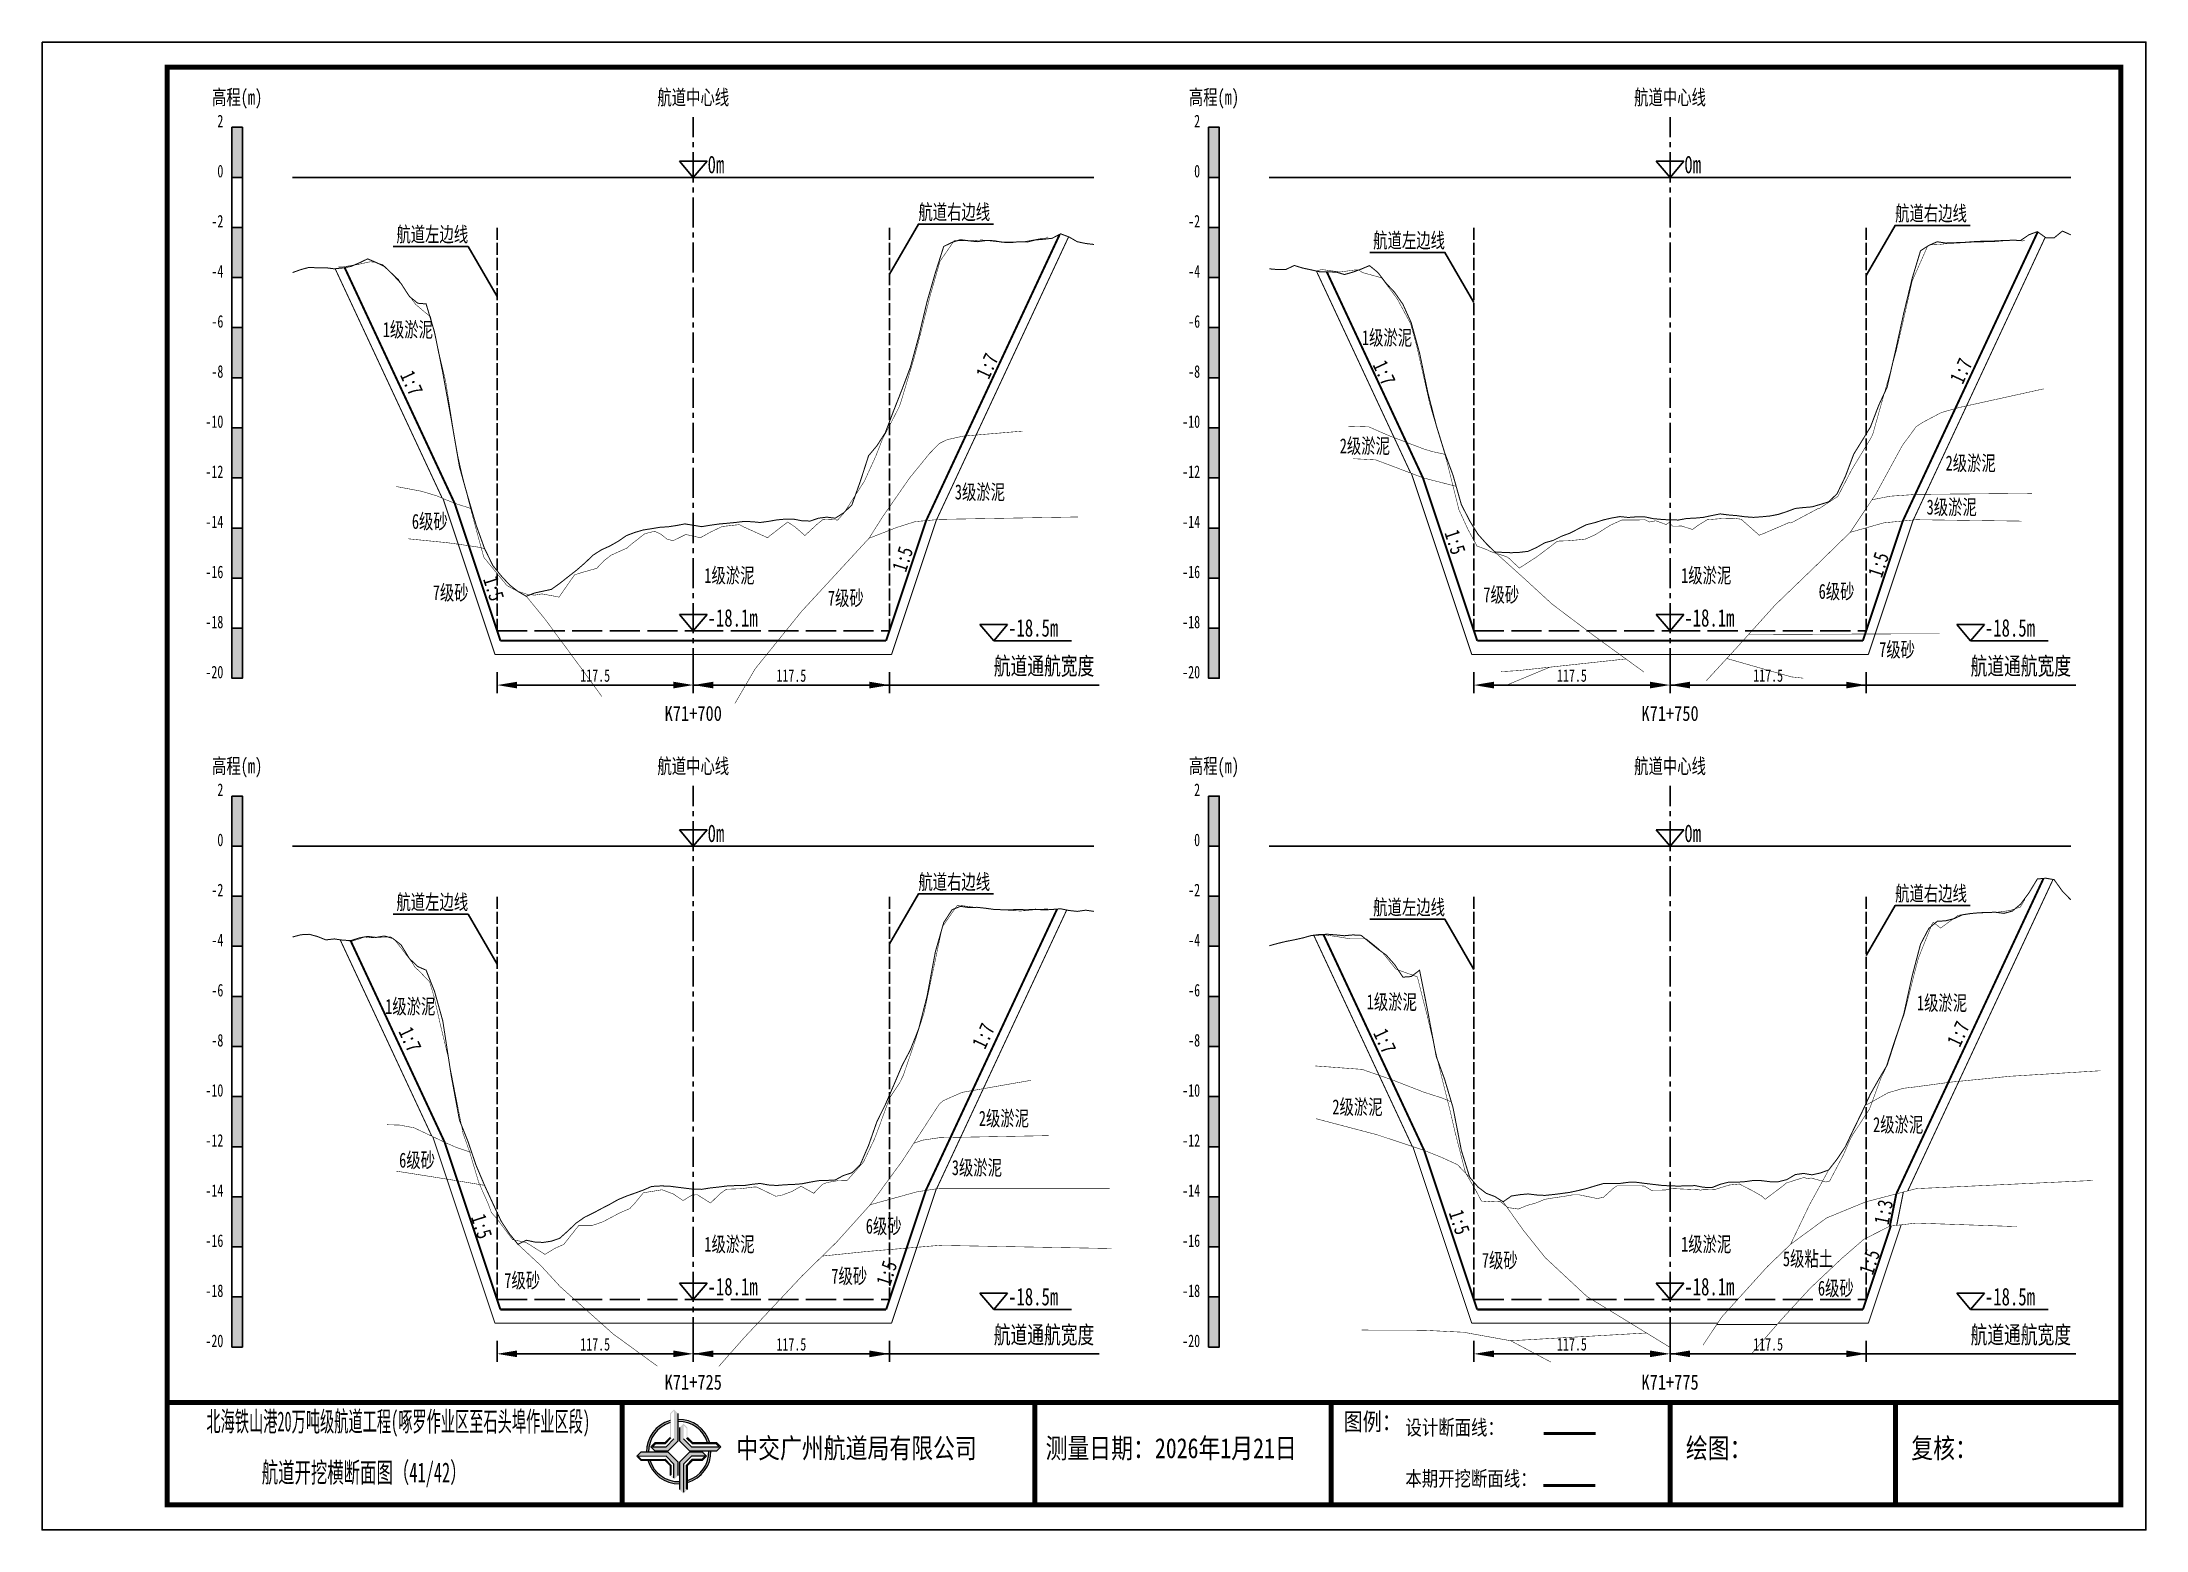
# Model space of a CAD drawing. Header units: millimetres. Extents: x 0 to 1680, y -8762 to 0.
# Drawn here: x 1260 to 1680, y -1633.5 to -1336.5 of the extents above; entities that cross this region are included whole.
import ezdxf
from ezdxf.enums import TextEntityAlignment as Align

# ---------------------------------------------------------------- set-up
doc = ezdxf.new("R2010")
doc.units = ezdxf.units.MM
for name, pattern in [('ACAD_ISO02W100', [15, 12, -3]), ('ACAD_ISO05W100', [33, 24, -3, 0, -3, 0, -3]), ('CENTER2', [1.125, 0.75, -0.125, 0.125, -0.125])]:
    doc.linetypes.add(name, pattern=pattern)
for name, color, linetype in [('0-桩号', 1, 'Continuous'), ('0-航道左右边线标注', 8, 'Continuous'), ('1-疏浚底高', 7, 'Continuous'), ('1-通航宽度', 7, 'Continuous'), ('1-通航底高', 7, 'Continuous'), ('202601', 5, 'Continuous'), ('DMX', 20, 'Continuous'), ('L1', 7, 'Continuous'), ('图幅外框线', 145, 'Continuous'), ('地质分层', 6, 'Continuous'), ('坡比', 1, 'Continuous'), ('尺寸标注', 1, 'Continuous'), ('开挖线', 4, 'Continuous'), ('标尺', 7, 'Continuous'), ('超挖线', 3, 'Continuous'), ('辅助框', 7, 'Continuous'), ('通航底面线', 7, 'ACAD_ISO02W100')]:
    doc.layers.add(name, color=color, linetype=linetype)
doc.styles.get("Standard").update_dxf_attribs({"font": 'arial.ttf'})
doc.styles.add('仿宋', font='仿宋_GB2312.ttf', dxfattribs={"width": 0.8})
doc.styles.add('仿宋GB2312', font='仿宋_GB2312.ttf', dxfattribs={"width": 0.7, "height": 2.5})
doc.styles.add('仿宋体', font='仿宋_GB2312.ttf', dxfattribs={"width": 0.8})
doc.dimstyles.new('2000', dxfattribs={"dimtxt": 3, "dimasz": 2.5, "dimexe": 1.25, "dimexo": 0.625, "dimtad": 1, "dimlfac": 2, "dimdsep": 46, "dimtxsty": 'Standard', "dimcen": 2.5, "dimadec": 0, "dimazin": 0, "dimtfac": 1, "dimtmove": 0, "dimatfit": 3, "dimfxl": 0, "dimarcsym": 0})

msp = doc.modelspace()

# ---------------------------------------------------------------- texts
at = {"layer": '0-桩号', "style": '仿宋', "width": 0.8}
for s, p in [('K71+700', (1390, -1470.5289)), ('K71+750', (1585, -1470.5289)), ('K71+725', (1390, -1604.0289)), ('K71+775', (1585, -1604.0289))]:
    msp.add_text(s, height=3, dxfattribs=at).set_placement(p, align=Align.MIDDLE)
at = {"layer": '0-航道左右边线标注', "style": '仿宋', "width": 0.7}
for p in [(1434.940169358729, -1372.82676584802), (1629.940169358729, -1373.083231661903), (1434.940169358729, -1506.536044127495), (1629.940169358729, -1508.855745606945)]:
    msp.add_text('航道右边线', height=3, dxfattribs=at).set_placement(p, align=Align.BOTTOM_LEFT)
for p in [(1345.059830641159, -1377.273965926417), (1540.059830641159, -1378.477907190767), (1345.059830641159, -1510.566466332597), (1540.059830641159, -1511.599276932297)]:
    msp.add_text('航道左边线', height=3, dxfattribs=at).set_placement(p, align=Align.BOTTOM_RIGHT)
at = {"layer": '1-通航宽度', "style": '仿宋', "width": 0.7}
for p in [(1450, -1463.85), (1645, -1463.85), (1450, -1597.35), (1645, -1597.35)]:
    msp.add_text('航道通航宽度', height=3.5, dxfattribs=at).set_placement(p, align=Align.BOTTOM_LEFT)
at = {"layer": 'L1', "style": '仿宋', "width": 0.7}
for p in [(1390, -1347.52892156085), (1585, -1347.52892156085), (1390, -1481.028921559919), (1585, -1481.028921559919)]:
    msp.add_text('航道中心线', height=3, dxfattribs=at).set_placement(p, align=Align.MIDDLE_CENTER)
for p in [(1392.856123795325, -1362.679669429315), (1587.856123795325, -1362.679669429315), (1392.856123795325, -1496.179669428384), (1587.856123795325, -1496.179669428384)]:
    msp.add_text('0m ', height=3.5, dxfattribs=at).set_placement(p)
at = {"layer": '地质分层', "linetype": 'Continuous', "width": 0.7}
for s, style, p in [('1级淤泥', '仿宋体', (1333.020549019602, -1393.885890970698)), ('1级淤泥', '仿宋体', (1528.500913628814, -1395.492479312913)), ('2级淤泥', '仿宋体', (1524.070791902872, -1417.104835935941)), ('2级淤泥', '仿宋体', (1645.021080959857, -1420.535421934117)), ('3级淤泥', '仿宋体', (1447.233596769074, -1426.304877385432)), ('3级淤泥', '仿宋体', (1641.231325234148, -1429.317304411776)), ('6级砂', '仿宋GB2312', (1337.402275218963, -1432.168875309584)), ('7级砂', '仿宋GB2312', (1341.5715686439, -1446.395236566754)), ('1级淤泥', '仿宋体', (1397.220252405306, -1442.956362836574)), ('1级淤泥', '仿宋体', (1592.220252405306, -1442.956362836574)), ('6级砂', '仿宋GB2312', (1618.242072202891, -1446.14065254145)), ('7级砂', '仿宋GB2312', (1420.454955916488, -1447.484149063243)), ('7级砂', '仿宋GB2312', (1551.303886607515, -1446.806427268679)), ('7级砂', '仿宋GB2312', (1630.313139149148, -1457.763100507673)), ('1级淤泥', '仿宋体', (1333.500913628814, -1528.992479312913)), ('1级淤泥', '仿宋体', (1529.453103554086, -1528.09125392291)), ('1级淤泥', '仿宋体', (1639.298878299109, -1528.290900465094)), ('2级淤泥', '仿宋体', (1452.021127313339, -1551.337193086903)), ('2级淤泥', '仿宋体', (1522.596538087731, -1549.055178857034)), ('2级淤泥', '仿宋体', (1630.539344025819, -1552.586309756538)), ('6级砂', '仿宋GB2312', (1334.860185162666, -1559.677898283713)), ('3级淤泥', '仿宋体', (1446.623536037499, -1561.171430801191)), ('1级淤泥', '仿宋体', (1397.220252405306, -1576.456362836574)), ('6级砂', '仿宋GB2312', (1428.017901203137, -1572.855762860538)), ('1级淤泥', '仿宋体', (1592.220252405306, -1576.456362836574)), ('7级砂', '仿宋GB2312', (1551.006348577343, -1579.681912487224)), ('5级粘土', '仿宋GB2312', (1612.540585002003, -1579.357778238114)), ('7级砂', '仿宋GB2312', (1355.855271124979, -1583.692824751706)), ('7级砂', '仿宋GB2312', (1421.139472879084, -1582.820820052002)), ('6级砂', '仿宋GB2312', (1618.095418434903, -1585.237533241074))]:
    msp.add_text(s, height=3, dxfattribs=dict(at, style=style)).set_placement(p, align=Align.MIDDLE_CENTER)
at = {"layer": '坡比', "style": '仿宋体', "width": 0.8}
for s, rotation, p in [('1:7', 65, (1448.67611597923, -1401.148837088022)), ('1:7', 295, (1333.76132975045, -1404.538555124833)), ('1:7', 295, (1527.935923703219, -1402.510976912501)), ('1:7', 65, (1643.106988585772, -1402.145195056539)), ('1:5', 288, (1542.082454289506, -1436.306123394479)), ('1:5', 72, (1431.800818183641, -1439.703814136505)), ('1:5', 72, (1626.617258575388, -1440.828384086231)), ('1:5', 288, (1350.164594460301, -1445.569465193759)), ('1:7', 65, (1447.926545631541, -1534.890067227578)), ('1:7', 65, (1642.538423022073, -1534.469731979254)), ('1:7', 295, (1333.457934662219, -1535.589091420847)), ('1:7', 295, (1528.041603514983, -1535.914172721325)), ('1:5', 288, (1347.74796085366, -1572.90181218334)), ('1:5', 288, (1542.942865793739, -1572.06070224625)), ('1:3', 79, (1627.634605622145, -1570.055702902489)), ('1:5', 72, (1624.823972330429, -1579.995971318385)), ('1:5', 72, (1428.621276496786, -1582.254778907623))]:
    msp.add_text(s, height=3, rotation=rotation, dxfattribs=at).set_placement(p, align=Align.MIDDLE)
at = {"layer": '辅助框', "color": 7, "style": '仿宋GB2312'}
for s, width, p in [('北海铁山港20万吨级航道工程(啄罗作业区至石头埠作业区段)', 0.52, (1331.092264100221, -1611.84125590487)), ('         航道开挖横断面图（41/42）', 0.6, (1316.946630410249, -1622.028455383558))]:
    msp.add_text(s, height=4, dxfattribs=dict(at, width=width)).set_placement(p, align=Align.MIDDLE_CENTER)
at = {"layer": '辅助框', "insert": (1519.826933959771, -1610.131954133957), "char_height": 3.5, "width": 20.65205776894732, "attachment_point": 1, "style": '仿宋'}
msp.add_mtext('{\\C3;图例：}', dxfattribs=at)
at = {"layer": '辅助框', "color": 7, "lineweight": 50, "insert": (1532.165376210782, -1611.551345709999), "char_height": 3, "width": 26.24716962347821, "attachment_point": 1, "style": '仿宋'}
msp.add_mtext('设计断面线：', dxfattribs=at)
at = {"layer": '辅助框', "lineweight": 0, "char_height": 4, "width": 115.8863471220259, "attachment_point": 1}
for s, insert in [('{\\fKaiTi|b0|i0|c134|p49;\\W0.8;中交广州航道局有限公司}', (1398.58288733577, -1615.182042507085)), ('{\\fKaiTi|b0|i0|c134|p49;\\W0.8;测量日期：2026年1月21日}', (1460.328427526764, -1615.182042507085)), ('{\\fKaiTi|b0|i0|c134|p49;\\W0.8;绘图：}', (1588.155093369867, -1615.182042507085)), ('{\\fKaiTi|b0|i0|c134|p49;\\W0.8;复核：}', (1633.155093369867, -1615.182042507085))]:
    msp.add_mtext(s, dxfattribs=dict(at, insert=insert))
at = {"layer": '辅助框', "color": 1, "insert": (1532.165376210782, -1621.760362698303), "char_height": 3, "width": 26.24716962347821, "attachment_point": 1, "style": '仿宋'}
msp.add_mtext('本期开挖断面线：', dxfattribs=at)

# ---------------------------------------------------------------- blocks, each defined once
blk = doc.blocks.new('标尺')
at = {"layer": '标尺', "linetype": 'Continuous'}
for points in [[(-2.116669999959413, 100), (0, 100), (0, 90), (-2.116669999959413, 90)], [(-2.116669999959413, 80), (0, 80), (0, 70), (-2.116669999959413, 70)], [(-2.116669999959413, 60), (0, 60), (0, 50), (-2.116669999959413, 50)], [(-2.116669999959413, 40), (0, 40), (0, 30), (-2.116669999959413, 30)], [(-2.116669999959413, 20), (0, 20), (0, 10), (-2.116669999959413, 10)], [(-2.116669999959413, 0), (0, 0), (0, -10), (-2.116669999959413, -10)]]:
    blk.add_hatch(color=256, dxfattribs=at).paths.add_polyline_path(points)
for p, q in [((-2.116669999959413, -10), (-2.116669999959413, 100)), ((0, -10), (0, 100)), ((-2.116669999959413, 80), (0, 80)), ((-2.116669999959413, 70), (0, 70)), ((-2.116669999959413, 60), (0, 60)), ((-2.116669999959413, 50), (0, 50)), ((-2.116669999959413, 40), (0, 40)), ((-2.116669999959413, 30), (0, 30)), ((-2.116669999959413, 20), (0, 20)), ((-2.116669999959413, 10), (0, 10)), ((-2.116669999959413, 0), (0, 0)), ((-2.116669999959413, -10), (0, -10))]:
    blk.add_line(p, q, dxfattribs=at)
at = {"layer": '标尺'}
for points in [[(-2.116669999959413, 100), (0, 100), (0, 90), (-2.116669999959413, 90)], [(-2.116669999959413, 100), (0, 100), (0, 90), (-2.116669999959413, 90)], [(-2.116669999959413, 80), (0, 80), (0, 70), (-2.116669999959413, 70)], [(-2.116669999959413, 80), (0, 80), (0, 70), (-2.116669999959413, 70)], [(-2.116669999959413, 60), (0, 60), (0, 50), (-2.116669999959413, 50)], [(-2.116669999959413, 60), (0, 60), (0, 50), (-2.116669999959413, 50)], [(-2.116669999959413, 40), (0, 40), (0, 30), (-2.116669999959413, 30)], [(-2.116669999959413, 40), (0, 40), (0, 30), (-2.116669999959413, 30)], [(-2.116669999959413, 20), (0, 20), (0, 10), (-2.116669999959413, 10)], [(-2.116669999959413, 20), (0, 20), (0, 10), (-2.116669999959413, 10)], [(-2.116669999959413, 0), (0, 0), (0, -10), (-2.116669999959413, -10)], [(-2.116669999959413, 0), (0, 0), (0, -10), (-2.116669999959413, -10)]]:
    blk.add_lwpolyline(points, close=True, dxfattribs=at)
at = {"layer": '标尺', "style": '仿宋GB2312', "width": 0.7}
blk.add_text('高程(m)', height=3, dxfattribs=at).set_placement((-1.058334999950603, 106.0000000009313), align=Align.MIDDLE_CENTER)
for s, p in [('2', (-3.816669999971054, 100)), ('0', (-3.816669999971054, 90)), ('-2', (-3.816669999971054, 80)), ('-4', (-3.816669999971054, 70)), ('-6', (-3.816669999971054, 60)), ('-8', (-3.816669999971054, 50)), ('-10', (-3.816669999971054, 40)), ('-12', (-3.816669999971054, 30)), ('-14', (-3.816669999971054, 20)), ('-16', (-3.816669999971054, 10)), ('-18', (-3.816669999971054, 0)), ('-20', (-3.816669999971054, -10))]:
    blk.add_text(s, height=2.5, dxfattribs=at).set_placement(p, align=Align.RIGHT)
blk = doc.blocks.new('通航底高')
at = {"layer": '1-通航底高'}
for p, q in [((-2.762494692986365, 3.232132659759372), (5.923793651163578e-06, 6.932765245437622e-06)), ((2.762506540631875, 3.232132659759372), (-2.762494692986365, 3.232132659759372)), ((5.923793651163578e-06, 6.932765245437622e-06), (2.762506540631875, 3.232132659759372))]:
    blk.add_line(p, q, dxfattribs=at)
at = {"layer": '1-通航底高', "style": '仿宋', "width": 0.7}
blk.add_attdef('通航底高', (2.856129719933961, 0.8203305718488991), '', height=3.5, dxfattribs=at)
blk = doc.blocks.new('疏浚底高')
at = {"layer": '1-疏浚底高'}
for p, q in [((-2.762500616780017, 3.232125726994127), (0, 0)), ((2.762500616838224, 3.232125726994127), (-2.762500616780017, 3.232125726994127)), ((0, 0), (2.762500616838224, 3.232125726994127)), ((-5.923793651163578e-06, -6.932765245437622e-06), (15.51466270413067, -6.932765245437622e-06))]:
    blk.add_line(p, q, dxfattribs=at)
at = {"layer": '1-疏浚底高', "style": '仿宋', "width": 0.7}
blk.add_attdef('疏浚底高', (2.856123796140309, 0.8203236390836537), '', height=3.5, dxfattribs=at)
blk = doc.blocks.new('*D296')
at = {"layer": 'Defpoints', "color": 0}
for p in [(1350.83333333268, -1454), (1390, -1454), (1390, -1464.852785049125)]:
    blk.add_point(p, dxfattribs=at)
at = {"layer": '尺寸标注', "color": 0, "lineweight": -2, "ltscale": 0.5}
for p, q in [((1350.83333333268, -1462.25), (1350.83333333268, -1466.452785049125)), ((1354.83333333268, -1464.852785049125), (1386, -1464.852785049125)), ((1390, -1462.25), (1390, -1466.452785049125))]:
    blk.add_line(p, q, dxfattribs=at)
at = {"layer": '尺寸标注', "color": 0}
for points in [[(1354.83333333268, -1464.186118382459), (1354.83333333268, -1465.519451715792), (1350.83333333268, -1464.852785049125)], [(1386, -1465.519451715792), (1386, -1464.186118382459), (1390, -1464.852785049125)]]:
    blk.add_solid(points, dxfattribs=at)
at = {"layer": '尺寸标注', "color": 0, "insert": (1370.41666666634, -1462.956356477697), "char_height": 2.5, "attachment_point": 5, "style": '仿宋GB2312'}
blk.add_mtext('117.5', dxfattribs=at)
blk = doc.blocks.new('*D297')
at = {"layer": 'Defpoints', "color": 0}
for p in [(1350.83333333546, -1587.5), (1390, -1587.5), (1390, -1598.35275478065)]:
    blk.add_point(p, dxfattribs=at)
at = {"layer": '尺寸标注', "color": 0, "lineweight": -2, "ltscale": 0.5}
for p, q in [((1350.83333333546, -1595.75), (1350.83333333546, -1599.95275478065)), ((1390, -1595.75), (1390, -1599.95275478065)), ((1354.83333333546, -1598.35275478065), (1386, -1598.35275478065))]:
    blk.add_line(p, q, dxfattribs=at)
at = {"layer": '尺寸标注', "color": 0}
for points in [[(1354.83333333546, -1597.686088113983), (1354.83333333546, -1599.019421447317), (1350.83333333546, -1598.35275478065)], [(1386, -1599.019421447317), (1386, -1597.686088113983), (1390, -1598.35275478065)]]:
    blk.add_solid(points, dxfattribs=at)
at = {"layer": '尺寸标注', "color": 0, "insert": (1370.41666666773, -1596.456326209221), "char_height": 2.5, "attachment_point": 5, "style": '仿宋GB2312'}
blk.add_mtext('117.5', dxfattribs=at)
blk = doc.blocks.new('*D298')
at = {"layer": 'Defpoints', "color": 0}
for p in [(1545.83333333288, -1454), (1585, -1454), (1585, -1464.852517456336)]:
    blk.add_point(p, dxfattribs=at)
at = {"layer": '尺寸标注', "color": 0, "lineweight": -2, "ltscale": 0.5}
for p, q in [((1545.83333333288, -1462.25), (1545.83333333288, -1466.452517456336)), ((1549.83333333288, -1464.852517456336), (1581, -1464.852517456336)), ((1585, -1462.25), (1585, -1466.452517456336))]:
    blk.add_line(p, q, dxfattribs=at)
at = {"layer": '尺寸标注', "color": 0}
for points in [[(1549.83333333288, -1464.18585078967), (1549.83333333288, -1465.519184123003), (1545.83333333288, -1464.852517456336)], [(1581, -1465.519184123003), (1581, -1464.18585078967), (1585, -1464.852517456336)]]:
    blk.add_solid(points, dxfattribs=at)
at = {"layer": '尺寸标注', "color": 0, "insert": (1565.41666666644, -1462.956088884908), "char_height": 2.5, "attachment_point": 5, "style": '仿宋GB2312'}
blk.add_mtext('117.5', dxfattribs=at)
blk = doc.blocks.new('*D299')
at = {"layer": 'Defpoints', "color": 0}
for p in [(1545.83333333268, -1587.5), (1585, -1587.5), (1585, -1598.352487133961)]:
    blk.add_point(p, dxfattribs=at)
at = {"layer": '尺寸标注', "color": 0, "lineweight": -2, "ltscale": 0.5}
for p, q in [((1545.83333333268, -1595.75), (1545.83333333268, -1599.952487133961)), ((1585, -1595.75), (1585, -1599.952487133961)), ((1549.83333333268, -1598.352487133961), (1581, -1598.352487133961))]:
    blk.add_line(p, q, dxfattribs=at)
at = {"layer": '尺寸标注', "color": 0}
for points in [[(1549.83333333268, -1597.685820467295), (1549.83333333268, -1599.019153800628), (1545.83333333268, -1598.352487133961)], [(1581, -1599.019153800628), (1581, -1597.685820467295), (1585, -1598.352487133961)]]:
    blk.add_solid(points, dxfattribs=at)
at = {"layer": '尺寸标注', "color": 0, "insert": (1565.41666666634, -1596.456058562533), "char_height": 2.5, "attachment_point": 5, "style": '仿宋GB2312'}
blk.add_mtext('117.5', dxfattribs=at)
blk = doc.blocks.new('*D353')
at = {"layer": 'Defpoints', "color": 0}
for p in [(1390, -1454), (1429.16666666443, -1454), (1429.16666666443, -1464.852731320167)]:
    blk.add_point(p, dxfattribs=at)
at = {"layer": '尺寸标注', "color": 0, "lineweight": -2, "ltscale": 0.5}
for p, q in [((1390, -1462.25), (1390, -1466.452731320167)), ((1394, -1464.852731320167), (1425.16666666443, -1464.852731320167)), ((1429.16666666443, -1462.25), (1429.16666666443, -1466.452731320167))]:
    blk.add_line(p, q, dxfattribs=at)
at = {"layer": '尺寸标注', "color": 0}
for points in [[(1394, -1464.1860646535), (1394, -1465.519397986833), (1390, -1464.852731320167)], [(1425.16666666443, -1465.519397986833), (1425.16666666443, -1464.1860646535), (1429.16666666443, -1464.852731320167)]]:
    blk.add_solid(points, dxfattribs=at)
at = {"layer": '尺寸标注', "color": 0, "insert": (1409.583333332215, -1462.956302748738), "char_height": 2.5, "attachment_point": 5, "style": '仿宋GB2312'}
blk.add_mtext('117.5', dxfattribs=at)
blk = doc.blocks.new('*D354')
at = {"layer": 'Defpoints', "color": 0}
for p in [(1390, -1587.5), (1429.1666666672, -1587.5), (1429.1666666672, -1598.352701040869)]:
    blk.add_point(p, dxfattribs=at)
at = {"layer": '尺寸标注', "color": 0, "lineweight": -2, "ltscale": 0.5}
for p, q in [((1390, -1595.75), (1390, -1599.952701040869)), ((1429.1666666672, -1595.75), (1429.1666666672, -1599.952701040869)), ((1394, -1598.352701040869), (1425.1666666672, -1598.352701040869))]:
    blk.add_line(p, q, dxfattribs=at)
at = {"layer": '尺寸标注', "color": 0}
for points in [[(1394, -1597.686034374202), (1394, -1599.019367707536), (1390, -1598.352701040869)], [(1425.1666666672, -1599.019367707536), (1425.1666666672, -1597.686034374202), (1429.1666666672, -1598.352701040869)]]:
    blk.add_solid(points, dxfattribs=at)
at = {"layer": '尺寸标注', "color": 0, "insert": (1409.5833333336, -1596.45627246944), "char_height": 2.5, "attachment_point": 5, "style": '仿宋GB2312'}
blk.add_mtext('117.5', dxfattribs=at)
blk = doc.blocks.new('*D355')
at = {"layer": 'Defpoints', "color": 0}
for p in [(1585, -1454), (1624.16666666732, -1454), (1624.16666666732, -1464.852463681554)]:
    blk.add_point(p, dxfattribs=at)
at = {"layer": '尺寸标注', "color": 0, "lineweight": -2, "ltscale": 0.5}
for p, q in [((1585, -1462.25), (1585, -1466.452463681554)), ((1589, -1464.852463681554), (1620.16666666732, -1464.852463681554)), ((1624.16666666732, -1462.25), (1624.16666666732, -1466.452463681554))]:
    blk.add_line(p, q, dxfattribs=at)
at = {"layer": '尺寸标注', "color": 0}
for points in [[(1589, -1464.185797014887), (1589, -1465.51913034822), (1585, -1464.852463681554)], [(1620.16666666732, -1465.51913034822), (1620.16666666732, -1464.185797014887), (1624.16666666732, -1464.852463681554)]]:
    blk.add_solid(points, dxfattribs=at)
at = {"layer": '尺寸标注', "color": 0, "insert": (1604.58333333366, -1462.956035110125), "char_height": 2.5, "attachment_point": 5, "style": '仿宋GB2312'}
blk.add_mtext('117.5', dxfattribs=at)
blk = doc.blocks.new('*D356')
at = {"layer": 'Defpoints', "color": 0}
for p in [(1585, -1587.5), (1624.16666666712, -1587.5), (1624.16666666712, -1598.352433348347)]:
    blk.add_point(p, dxfattribs=at)
at = {"layer": '尺寸标注', "color": 0, "lineweight": -2, "ltscale": 0.5}
for p, q in [((1585, -1595.75), (1585, -1599.952433348347)), ((1624.16666666712, -1595.75), (1624.16666666712, -1599.952433348347)), ((1589, -1598.352433348347), (1620.16666666712, -1598.352433348347))]:
    blk.add_line(p, q, dxfattribs=at)
at = {"layer": '尺寸标注', "color": 0}
for points in [[(1589, -1597.685766681681), (1589, -1599.019100015014), (1585, -1598.352433348347)], [(1620.16666666712, -1599.019100015014), (1620.16666666712, -1597.685766681681), (1624.16666666712, -1598.352433348347)]]:
    blk.add_solid(points, dxfattribs=at)
at = {"layer": '尺寸标注', "color": 0, "insert": (1604.58333333356, -1596.456004776919), "char_height": 2.5, "attachment_point": 5, "style": '仿宋GB2312'}
blk.add_mtext('117.5', dxfattribs=at)

# ---------------------------------------------------------------- dimensions: what is measured, and where the dimension line sits
at = {"layer": '尺寸标注', "ltscale": 0.5}
for p1, p2, distance, picture, middle in [((1350.83333333268, -1454), (1390, -1454), -10.852785049125032, '*D296', (1370.41666666634, -1462.956356477697)), ((1390, -1454), (1429.16666666443, -1454), -10.852731320167095, '*D353', (1409.583333332215, -1462.956302748738)), ((1545.83333333288, -1454), (1585, -1454), -10.852517456336045, '*D298', (1565.41666666644, -1462.956088884908)), ((1585, -1454), (1624.16666666732, -1454), -10.8524636815539, '*D355', (1604.58333333366, -1462.956035110125)), ((1350.83333333546, -1587.5), (1390, -1587.5), -10.852754780650002, '*D297', (1370.41666666773, -1596.456326209221)), ((1390, -1587.5), (1429.1666666672, -1587.5), -10.852701040869078, '*D354', (1409.5833333336, -1596.45627246944)), ((1545.83333333268, -1587.5), (1585, -1587.5), -10.852487133960949, '*D299', (1565.41666666634, -1596.456058562533)), ((1585, -1587.5), (1624.16666666712, -1587.5), -10.852433348346949, '*D356', (1604.58333333356, -1596.456004776919))]:
    dim = msp.add_aligned_dim(p1=p1, p2=p2, distance=distance, dimstyle='2000', override={"dimtxt": 3.5, "dimasz": 4, "dimexe": 1.6, "dimexo": 8.25, "dimlfac": 3, "dimtxsty": '仿宋GB2312'}, dxfattribs=at)
    dim.commit()
    dim.dimension.update_dxf_attribs({"geometry": picture, "text_midpoint": middle})

# ---------------------------------------------------------------- hatches: boundary and pattern name
at = {"layer": '辅助框'}
h = msp.add_hatch(color=5, dxfattribs=at)
edge = h.paths.add_edge_path()
edge.add_ellipse((1387.10489816452, -1617.849361724388), major_axis=(-6.017077195920141, 1.733884546287947e-06), ratio=0.9999999825377229, start_angle=-73.21171767175571, end_angle=1.446762146054482, ccw=False)
edge.add_line((1385.366951268176, -1612.088740435135), (1385.366951268176, -1611.667564622652))
edge.add_ellipse((1387.10489816452, -1617.849361724388), major_axis=(-6.421454345493813, 3.783831980513644e-06), ratio=0.9999999825377264, start_angle=-74.29719975771904, end_angle=1.35689506309039)
edge.add_line((1380.685244392553, -1618.001418438208), (1381.089739078889, -1618.001279625189))
edge = h.paths.add_edge_path()
edge.add_ellipse((1387.10489816452, -1617.849361724388), major_axis=(-6.017077195920906, 2.624791690933952e-07), ratio=0.9999999825377339, start_angle=196.7802887631043, end_angle=271.43091869106274, ccw=False)
edge.add_line((1392.865761531213, -1616.112217217457), (1393.286920864651, -1616.112217217457))
edge.add_ellipse((1387.10489816452, -1617.849361724388), major_axis=(-6.42145434549481, 2.055023733972632e-07), ratio=0.9999999825377471, start_angle=195.6953323995753, end_angle=271.3407921785149)
edge.add_line((1386.954642100671, -1611.429665483964), (1386.954642100671, -1611.834160818589))
edge = h.paths.add_edge_path()
edge.add_ellipse((1387.10489816452, -1617.849361724388), major_axis=(-6.421454345494847, 2.398647111377442e-07), ratio=0.9999999825377328, start_angle=105.7065267224622, end_angle=181.3336320078198)
edge.add_line((1393.524613075415, -1617.699907793533), (1393.120118992219, -1617.699907793533))
edge.add_ellipse((1387.10489816452, -1617.849361724388), major_axis=(-6.017077195920033, 3.038804149501319e-06), ratio=0.9999999825377467, start_angle=106.79232762585761, end_angle=181.4233031416354, ccw=False)
edge.add_line((1388.843250538805, -1623.609860479367), (1388.843250538805, -1624.031044626963))
edge = h.paths.add_edge_path()
edge.add_ellipse((1387.10489816452, -1617.849361724388), major_axis=(6.017077195919978, 2.129043967020969e-06), ratio=0.9999999825377341, start_angle=196.8039056354283, end_angle=271.4347580706571, ccw=False)
edge.add_line((1381.344752037207, -1619.588882915747), (1380.92358451263, -1619.589027449381))
edge.add_ellipse((1387.10489816452, -1617.849361724388), major_axis=(6.421454345494965, 1.010893226884053e-06), ratio=0.9999999825377122, start_angle=195.7186902341801, end_angle=271.3444001294426)
edge.add_line((1387.255559684912, -1624.269048223508), (1387.255559684912, -1623.864552247775))
h = msp.add_hatch(color=5, dxfattribs=at)
h.paths.add_polyline_path([(1386.954642100671, -1610.245531914723), (1386.175705928186, -1609.467633330833), (1385.366951268176, -1610.276153838646), (1385.366951268176, -1615.036597661984), (1384.290441353003, -1616.112023077023), (1382.343800248871, -1616.112023077023), (1381.547657017687, -1616.907358599198), (1382.343071537951, -1617.699178399098), (1384.978640901337, -1617.699178399098), (1386.954642100671, -1615.723855132592)])
h.paths.add_polyline_path([(1386.145487837384, -1615.335033672583), (1384.590177751312, -1616.890380010616), (1381.864565205554, -1616.890380010616), (1382.465260374615, -1616.292388775122), (1384.40989160631, -1616.292388775122), (1385.54655567796, -1615.124466802609), (1385.54655567796, -1610.365021880639), (1386.145487837384, -1609.767331255448)], flags=16)
h = msp.add_hatch(color=5, dxfattribs=at)
h.paths.add_polyline_path([(1389.230393092493, -1617.699907793533), (1394.708716438452, -1617.699907793533), (1395.486614979724, -1616.920971685421), (1394.678094535986, -1616.112217217457), (1389.917650520483, -1616.112217217457), (1388.842225148181, -1615.03570710994), (1388.842225148181, -1613.089066240799), (1388.046889540264, -1612.292922881615), (1387.255069890002, -1613.088337358963), (1387.255069890002, -1615.723906744015)])
h.paths.add_polyline_path([(1388.06386830003, -1615.335443487179), (1388.06386830003, -1612.609831133377), (1388.661859428564, -1613.2105261531), (1388.661859428564, -1615.155157427323), (1389.829781550745, -1616.291821563255), (1394.589226387182, -1616.291821563255), (1395.186916990826, -1616.89075359441), (1389.619214659283, -1616.89075359441)], flags=16)
h = msp.add_hatch(color=5, dxfattribs=at)
h.paths.add_polyline_path([(1384.9782503557, -1617.99994512273), (1379.499927330176, -1618.00182517649), (1378.722296138147, -1618.781028228294), (1379.531094078222, -1619.589505327714), (1384.291537837366, -1619.587871709836), (1385.367332563946, -1620.664012334835), (1385.36800060592, -1622.610653374684), (1386.163609395007, -1623.40652363826), (1386.955156013647, -1622.610837432396), (1386.954251555035, -1619.975268389237)])
h.paths.add_polyline_path([(1386.145586488495, -1620.36400901438), (1386.146521858374, -1623.089621367943), (1385.548324626306, -1622.489131426346), (1385.547657289276, -1620.544500322831), (1384.379345134119, -1619.408237114918), (1379.619900575409, -1619.409870391381), (1379.022004466394, -1618.811143438351), (1384.589706498871, -1618.80923279382)], flags=16)
h = msp.add_hatch(color=5, dxfattribs=at)
h.paths.add_polyline_path([(1389.231560905615, -1617.999116607201), (1387.255559684912, -1619.974439873707), (1387.255559684912, -1625.452763262284), (1388.034495878765, -1626.230661675465), (1388.843250538805, -1625.422141167653), (1388.843250538805, -1620.661697344315), (1389.919760453949, -1619.586271929276), (1391.866401558081, -1619.586271929276), (1392.662544767926, -1618.790936407101), (1391.867130247662, -1617.999116607201)])
h.paths.add_polyline_path([(1389.620024077008, -1618.807915166866), (1392.345636580059, -1618.807915166866), (1391.744941432336, -1619.405906231177), (1389.800310179302, -1619.405906231177), (1388.663646107653, -1620.57382820369), (1388.663646107653, -1625.333273125661), (1388.064713969568, -1625.930963750851), (1388.064713969568, -1620.363261333716)], flags=16)

# ---------------------------------------------------------------- linework, layer by layer
at = {"layer": '0-航道左右边线标注'}
for points in [[(1429.166666666804, -1382.826765848004), (1434.940169358729, -1372.82676584802), (1449.940169358729, -1372.826765848064)], [(1624.166666666804, -1383.083231661887), (1629.940169358729, -1373.083231661903), (1644.940169358729, -1373.083231661947)], [(1350.833333333026, -1387.273965926433), (1345.059830641159, -1377.273965926417), (1330.059830641159, -1377.273965926373)], [(1545.833333333026, -1388.477907190783), (1540.059830641159, -1378.477907190767), (1525.059830641159, -1378.477907190723)], [(1429.166666666804, -1516.536044127479), (1434.940169358729, -1506.536044127495), (1449.940169358729, -1506.536044127539)], [(1350.833333333026, -1520.566466332613), (1345.059830641159, -1510.566466332597), (1330.059830641159, -1510.566466332553)], [(1545.833333333026, -1521.599276932313), (1540.059830641159, -1511.599276932297), (1525.059830641159, -1511.599276932253)], [(1624.166666666804, -1518.855745606928), (1629.940169358729, -1508.855745606945), (1644.940169358729, -1508.855745606988)]]:
    msp.add_lwpolyline(points, dxfattribs=at)
at = {"layer": '0-航道左右边线标注', "linetype": 'ACAD_ISO02W100', "ltscale": 0.2}
for points in [[(1350.833333333372, -1454), (1350.833333333606, -1373.499999999898)], [(1429.166666666628, -1454), (1429.166666666862, -1373.500000000102)], [(1545.833333333372, -1454), (1545.833333333606, -1373.499999999898)], [(1624.166666666628, -1454), (1624.166666666862, -1373.500000000102)], [(1350.833333333372, -1587.5), (1350.833333333606, -1506.999999998967)], [(1429.166666666628, -1587.5), (1429.166666666862, -1506.999999999171)], [(1545.833333333372, -1587.5), (1545.833333333606, -1506.999999998967)], [(1624.166666666628, -1587.5), (1624.166666666862, -1506.999999999171)]]:
    msp.add_lwpolyline(points, dxfattribs=at)
at = {"layer": '1-通航宽度'}
for points in [[(1390, -1464.85), (1471, -1464.85)], [(1585, -1464.85), (1666, -1464.85)], [(1390, -1598.35), (1471, -1598.35)], [(1585, -1598.35), (1666, -1598.35)]]:
    msp.add_lwpolyline(points, dxfattribs=at)
at = {"layer": '202601', "color": 1, "linetype": 'Continuous', "const_width": 0.1}
for points in [[(1319.166000000587, -1381.400000000001), (1319.889703704292, -1381.39999961853), (1323.233037037625, -1380.850000143051), (1325.526370370957, -1380.349999427799), (1326.396370370958, -1380.450000524517), (1328.023037037625, -1380.950000047691), (1330.006370370957, -1382.799999475483), (1331.166370370958, -1383.89999961853), (1333.033037037625, -1386.750000476841), (1334.563037037625, -1388.850000858311), (1336.149703704292, -1390.20000076295), (1337.559703704291, -1391.350000858311), (1338.279703704291, -1394.450000286099), (1340.566370370957, -1404.249998092651), (1342.169703704292, -1414.299999237071), (1343.023037037625, -1419.150000572208), (1343.786370370957, -1422.550002098091), (1345.149703704292, -1428.10000038147), (1346.543037037625, -1433.350001335151), (1348.193037037624, -1439.35000038147), (1350.959703704292, -1442.75000190736), (1352.816370370957, -1444.999996185306), (1354.769703704291, -1446.050001144409), (1356.866370370958, -1446.749998092651), (1358.379703704292, -1446.90000152589), (1359.783037037625, -1446.649995803844), (1362.783037037625, -1447.199998855602), (1363.203037037625, -1447.30000114442), (1364.859703704292, -1444.900003433231), (1366.303037037625, -1442.849999427799), (1367.699703704292, -1442.39999866486), (1370.729703704292, -1441.54999828339), (1372.149703704292, -1440.050002098091), (1373.553037037625, -1438.950000762939), (1376.756370370957, -1437.500000953682), (1377.686370370958, -1436.700001716621), (1380.309703704291, -1434.649997711182), (1382.256370370957, -1434.150000572208), (1383.479703704292, -1434.699998855591), (1384.739703704292, -1435.69999790192), (1385.956370370958, -1436.050001144409), (1388.473037037625, -1434.800001144409), (1388.566370370957, -1434.800001144409), (1391.406370370958, -1435.450001716621), (1393.469703704292, -1434.299999237061), (1395.796370370957, -1433.19999790192), (1398.949703704292, -1432.849999427799), (1399.106370370958, -1432.799998283397), (1399.183037037624, -1432.799998283397), (1400.003037037625, -1433.249999046333), (1404.526370370957, -1435.29999828339), (1404.826370370957, -1435.450001716621), (1405.216370370958, -1435.099998474121), (1408.856370370958, -1432.300001144409), (1410.393037037624, -1433.350001335151), (1412.283037037625, -1435.000000953682), (1414.776370370957, -1432.700000762939), (1415.829703704291, -1431.85000038147), (1416.536370370957, -1431.799999237071), (1418.846370370958, -1431.900001525879), (1420.046370370957, -1430.549999237061), (1424.159703704292, -1424.150000572208), (1426.419703704292, -1419.200001716621), (1427.776370370957, -1415.749999046333), (1430.089703704291, -1411.300002098091), (1431.169703704292, -1409.200001716621), (1431.589703704291, -1407.900000572208), (1434.006370370957, -1399.84999990464), (1434.979703704292, -1396.250000953682), (1437.303037037625, -1387.099998950958), (1439.256370370957, -1380.24999952317), (1442.059703704291, -1376.199999809269), (1442.176370370958, -1376.149999856956), (1446.079703704291, -1376.09999990464), (1447.623037037624, -1376.000000000011), (1450.643037037624, -1376.34999966621), (1450.946370370958, -1376.34999966621), (1451.239703704292, -1376.34999966621), (1455.456370370958, -1376.44999957085), (1459.263037037625, -1375.750000238419), (1460.069703704291, -1375.750000238419), (1460.833037037625, -1375.400000572208)], [(1514.166000000587, -1382.25), (1515.459703704292, -1381.900000333779), (1519.103037037625, -1382.399999856949), (1522.013037037625, -1382.000000238419), (1522.873037037624, -1382.000000238419), (1523.576370370958, -1382.499999761581), (1527.393037037624, -1383.550001144409), (1529.706370370958, -1386.650000572205), (1530.589703704291, -1387.849999427799), (1533.219703704292, -1392.74999952317), (1534.443037037624, -1397.25), (1536.519703704291, -1406.450000762939), (1536.999703704292, -1408.600002288818), (1537.683037037624, -1411), (1539.46332158222, -1416.712941855871), (1540.583037037625, -1420.749999046333), (1542.833037037625, -1429.800001144409), (1544.639703704292, -1433.750000953682), (1546.469703704292, -1437.100001335144), (1548.466370370958, -1437.849999427799), (1549.313037037625, -1438.249999046333), (1550.889703704292, -1438.750000953682), (1552.089703704291, -1439.150000572208), (1552.629703704292, -1439.35000038147), (1554.906370370958, -1441.500001907349), (1558.253037037625, -1439.35000038147), (1558.296370370957, -1439.299999237061), (1558.613037037625, -1439.099999427799), (1562.416370370958, -1436.199999809269), (1562.919703704292, -1436.100002288818), (1564.639703704292, -1436.050001144409), (1566.779703704291, -1435.850001335144), (1568.136370370958, -1435.69999790192), (1570.049703704291, -1434.850002288818), (1573.073037037625, -1432.950001716614), (1574.383037037624, -1432.350002288818), (1575.389703704292, -1431.900001525879), (1578.456370370958, -1431.900001525879), (1579.976370370958, -1431.85000038147), (1580.879703704292, -1432.300001144409), (1582.133037037624, -1432.050000190742), (1584.209703704292, -1432.799998283379), (1584.839703704291, -1432.39999866486), (1585.519703704291, -1433.150001525879), (1587.323037037625, -1433.10000038147), (1589.493037037625, -1433.800002098091), (1590.623037037624, -1432.950001716614), (1592.416370370958, -1431.85000038147), (1595.476370370958, -1431.599999427799), (1597.633037037624, -1431.54999828339), (1599.196370370958, -1431.749998092651), (1602.753037037625, -1434.89999866486), (1602.833037037625, -1434.949999809258), (1602.886370370958, -1434.89999866486), (1603.933037037624, -1434.499999046333), (1608.789703704291, -1432.39999866486), (1609.033037037625, -1432.500000953682), (1609.326370370957, -1432.39999866486), (1614.683037037624, -1429.550000190735), (1614.806370370957, -1429.600001335144), (1618.493037037625, -1427.199998855591), (1621.269703704291, -1421.85000038147), (1625.036370370957, -1415.650001525879), (1625.389703704292, -1414.949999809269), (1625.546370370957, -1414.499999046333), (1629.613037037625, -1400.100000858311), (1630.179703704292, -1398.000000476841), (1631.366370370958, -1392.949999332432), (1633.353037037625, -1384.150000572208), (1635.699703704292, -1378.84999966621), (1636.379703704292, -1377.29999995232), (1636.763037037625, -1377.000000238419), (1638.783037037625, -1376.90000033379), (1640.469703704292, -1376.700000524517), (1640.823037037625, -1376.700000524517), (1642.803037037625, -1376.599999427799), (1643.613037037625, -1376.549999475483), (1646.073037037625, -1376.39999961853), (1647.253037037625, -1376.39999961853), (1649.543037037625, -1376.34999966621), (1651.373037037624, -1376.199999809258), (1653.029703704291, -1376.04999995232), (1655.353037037625, -1376.199999809258), (1655.833037037625, -1376)], [(1514.166000000199, -1514.849999999067), (1516.069703703903, -1514.699999808327), (1518.683037037236, -1515.099999426868), (1521.113037037236, -1515.500000237487), (1524.359703703903, -1515.500000237487), (1526.649703703903, -1517.350000857379), (1527.469703703903, -1518.099998950027), (1528.169703703903, -1518.9499993315), (1530.249703703903, -1521.549999236129), (1533.593037037236, -1522.750000475909), (1534.553037037236, -1523.099998950027), (1535.466370370569, -1526.749999045402), (1536.513037037236, -1530.800001143478), (1537.693037037236, -1535.849999903698), (1539.163037037236, -1542.100002287887), (1541.096370370569, -1549.84999847319), (1541.979703703903, -1553.700000762008), (1544.149703703903, -1562.149998663928), (1546.346370370569, -1565.949999808327), (1547.339703703903, -1567.850000380538), (1549.136370370569, -1567.999999045402), (1551.046370370569, -1567.900001524948), (1552.603037037236, -1569.150001524948), (1554.709703703903, -1569.449998854659), (1556.523037037236, -1568.700000762008), (1558.189703703903, -1568.249999999069), (1560.026370370569, -1567.500001906417), (1561.556370370569, -1567.25000095275), (1564.249703703903, -1566.850001334209), (1565.659703703903, -1566.600000380538), (1566.819703703903, -1566.600000380538), (1570.463037037236, -1567.34999847319), (1571.703037037236, -1567.100002287887), (1573.753037037236, -1565.24999809172), (1574.433037037236, -1564.800002097159), (1576.773037037236, -1564.800002097159), (1578.683037037236, -1564.800002097159), (1579.843037037236, -1564.84999847319), (1581.269703703903, -1565.699998854659), (1584.079703703903, -1565.64999771025), (1585.273037037236, -1565.350000380538), (1590.749703703903, -1565.600001334209), (1591.133037037236, -1565.699998854659), (1591.349703703903, -1565.600001334209), (1593.039703703903, -1565.5500001898), (1594.009703703903, -1565.499999045402), (1594.113037037236, -1565.499999045402), (1594.253037037236, -1565.449997900989), (1596.823037037236, -1564.649998663928), (1598.839703703903, -1564.449998854659), (1601.546370370569, -1565.850002287887), (1603.293037037236, -1566.850001334209), (1603.996370370569, -1567.500001906417), (1607.623037037236, -1564.75000095275), (1608.269703703903, -1564.199997900989), (1608.396370370569, -1564.199997900989), (1608.989703703903, -1563.99999809172), (1611.693037037236, -1563.14999771025), (1612.606370370569, -1563.399998663928), (1613.143037037236, -1563.249999999069), (1616.113037037236, -1564.049999236129), (1616.859703703903, -1563.849999426868), (1619.629703703903, -1558.59999847319), (1620.919703703903, -1555.600001334209), (1621.493037037236, -1554.550001143478), (1624.776370370569, -1549.550001143478), (1624.899703703903, -1549.249999045402), (1627.119703703903, -1543.249999999069), (1627.943037037236, -1541.600000380538), (1629.983037037236, -1535.299999236129), (1631.719703703903, -1530.65000009444), (1633.899703703903, -1521.949998854659), (1634.553037037236, -1519.449998854659), (1635.113037037236, -1517.999999045402), (1637.226370370569, -1512.750000475909), (1637.519703703903, -1512.199999808327), (1639.016370370569, -1513.349999903698), (1642.533037037236, -1510.799999951389), (1643.986370370569, -1510.65000009444), (1644.986370370569, -1510.400000332847), (1646.819703703903, -1510.400000332847), (1648.793037037236, -1510.200000523586), (1649.959703703903, -1510.250000475909), (1652.913037037236, -1509.849999665279), (1654.943037037236, -1509.150000332847), (1655.833037037236, -1507.65000057127)], [(1319.166000000199, -1515.649999999066), (1319.209703703903, -1515.650000094429), (1321.796370370569, -1515.99999976065), (1323.246370370569, -1515.5500001898), (1324.356370370569, -1515.15000057127), (1325.503037037236, -1515.300000428218), (1329.583037037236, -1515.099999426864), (1330.366370370569, -1515.650000094429), (1333.896370370569, -1520.250000475909), (1334.433037037236, -1521.149999617599), (1335.293037037236, -1521.949998854659), (1337.369703703903, -1524.100000380538), (1338.213037037236, -1526.900000094429), (1339.519703703903, -1532.650000571273), (1341.076370370569, -1539.150001524948), (1342.326370370569, -1545.600001334209), (1344.043037037236, -1554.350001334209), (1345.326370370569, -1557.949997900985), (1347.176370370569, -1564.150001524948), (1349.013037037236, -1568.300001143478), (1349.703037037236, -1570.15000057127), (1350.739703703903, -1571.299998282448), (1353.933037037236, -1575.5500001898), (1356.543037037236, -1576.09999847319), (1357.066370370569, -1576.400000571273), (1360.396370370569, -1578.499996184375), (1362.366370370569, -1577.299997328784), (1364.159703703903, -1576.49999809172), (1365.616370370569, -1574.649998663925), (1367.163037037236, -1572.700001715679), (1369.859703703903, -1572.700001715679), (1370.506370370569, -1572.500001906417), (1372.049703703903, -1571.949998854659), (1375.153037037236, -1570.299999236129), (1377.336370370569, -1569.350001334209), (1378.319703703903, -1568.300001143478), (1380.039703703903, -1566.200000762008), (1381.606370370569, -1565.949999808327), (1383.759703703903, -1565.600001334209), (1386.023037037236, -1566.450001715679), (1387.969703703903, -1567.74999809172), (1389.779703703903, -1566.650001524948), (1390.816370370569, -1566.600000380538), (1393.449703703903, -1568.249999999069), (1395.389703703903, -1566.349999426864), (1396.606370370569, -1565.499999045402), (1399.369703703903, -1565.400001524948), (1402.119703703903, -1565.049998282455), (1402.633037037236, -1565.049998282455), (1406.493037037236, -1566.89999771025), (1407.759703703903, -1566.650001524948), (1409.676370370569, -1565.949999808327), (1411.523037037236, -1564.899999617599), (1412.156370370569, -1565.24999809172), (1414.049703703903, -1566.299998282448), (1415.806370370569, -1564.499999999069), (1416.739703703903, -1564.150001524948), (1418.993037037236, -1563.750001906417), (1420.666370370569, -1563.799998282448), (1423.993037037236, -1560.049998282448), (1426.133037037236, -1555.5500001898), (1426.776370370569, -1553.90000057127), (1429.206370370569, -1547.25000095275), (1431.203037037236, -1544.249999045402), (1431.936370370569, -1542.74999809172), (1434.013037037236, -1536.700000285167), (1436.123037037236, -1530.099999426864), (1439.013037037236, -1516.450000523582), (1439.746370370569, -1513.0500001898), (1440.086370370569, -1512.599999426864), (1442.723037037236, -1508.799999474551), (1443.743037037236, -1508.90000057127), (1446.479703703903, -1509.250000237484), (1448.069703703903, -1509.40000009444), (1449.466370370569, -1509.599999903698), (1454.443037037236, -1509.899999617599), (1455.203037037236, -1509.949999569915), (1455.363037037236, -1509.949999569915), (1459.313037037236, -1509.599999903698), (1460.516370370569, -1509.549999951385), (1460.833037037236, -1509.549999951385)]]:
    msp.add_lwpolyline(points, dxfattribs=at)
at = {"layer": 'DMX', "color": 7, "linetype": 'Continuous', "const_width": 0.2}
for points in [[(1310, -1382.509999999776), (1310, -1382.509999999776), (1311.666666666628, -1381.915000000037), (1313.333333333372, -1381.464999999851), (1315, -1381.575000000186), (1316.666666666628, -1381.549999999814), (1318.333333333372, -1381.759999999776), (1320, -1381.589999999851), (1321.666666666628, -1381.285000000149), (1323.333333333372, -1380.569999999832), (1325, -1379.774999999907), (1326.666666666628, -1380.48499999987), (1328.333333333372, -1381.279999999795), (1330, -1382.884999999776), (1331.666666666628, -1384.694999999832), (1333.333333333372, -1387.279999999795), (1335, -1388.634999999776), (1336.666666666628, -1388.76500000013), (1338.333333333372, -1394.350000000093), (1340, -1402.509999999776), (1341.666666666628, -1411.685000000056), (1343.333333333372, -1421.310000000056), (1345, -1427.270000000019), (1346.666666666628, -1432.970000000205), (1348.333333333372, -1437.604999999981), (1350, -1441.01500000013), (1351.666666666628, -1443.064999999944), (1353.333333333372, -1444.85999999987), (1355, -1446.160000000149), (1356.666666666628, -1447.125), (1358.333333333372, -1446.470000000205), (1360, -1446.10999999987), (1361.666666666628, -1445.754999999888), (1363.333333333372, -1444.564999999944), (1365, -1443.25), (1366.666666666628, -1441.950000000186), (1368.333333333372, -1440.509999999776), (1370, -1438.919999999925), (1371.666666666628, -1437.850000000093), (1373.333333333372, -1437.100000000093), (1375, -1436.160000000149), (1376.666666666628, -1435.009999999776), (1378.333333333372, -1434.384999999776), (1380, -1433.895000000019), (1381.666666666628, -1433.64000000013), (1383.333333333372, -1433.35999999987), (1385, -1433.254999999888), (1386.666666666628, -1433), (1388.333333333372, -1432.680000000168), (1390, -1432.955000000075), (1391.666666666628, -1433.23499999987), (1393.333333333372, -1432.959999999963), (1395, -1432.714999999851), (1396.666666666628, -1432.564999999944), (1398.333333333372, -1432.404999999795), (1400, -1432.205000000075), (1401.666666666628, -1432.240000000224), (1403.333333333372, -1432.399999999907), (1405, -1432.180000000168), (1406.666666666628, -1431.884999999776), (1408.333333333372, -1431.729999999981), (1410, -1431.725000000093), (1411.666666666628, -1432.055000000168), (1413.333333333372, -1432.115000000224), (1415, -1431.540000000037), (1416.666666666628, -1431.330000000075), (1418.333333333372, -1431.540000000037), (1420, -1430.48499999987), (1421.666666666628, -1428.895000000019), (1423.333333333372, -1424.229999999981), (1425, -1419.075000000186), (1426.666666666628, -1417.075000000186), (1428.333333333372, -1414.48499999987), (1430, -1410.095000000205), (1431.666666666628, -1405.85999999987), (1433.333333333372, -1401.430000000168), (1435, -1395.345000000205), (1436.666666666628, -1388.330000000075), (1438.333333333372, -1382.540000000037), (1440, -1377.299999999814), (1441.666666666628, -1376.479999999981), (1443.333333333372, -1375.955000000075), (1445, -1376.165000000037), (1446.666666666628, -1376.345000000205), (1448.333333333372, -1376.125), (1450, -1376.145000000019), (1451.666666666628, -1376.450000000186), (1453.333333333372, -1376.540000000037), (1455, -1376.350000000093), (1456.666666666628, -1376.410000000149), (1458.333333333372, -1375.990000000224), (1460, -1375.854999999981), (1461.666666666628, -1375.660000000149), (1463.333333333372, -1374.774999999907), (1465, -1375.395000000019), (1466.666666666628, -1376.354999999981), (1468.333333333372, -1376.705000000075), (1470, -1376.899999999907)], [(1505, -1381.76500000013), (1505, -1381.76500000013), (1506.666666666628, -1381.910000000149), (1508.333333333372, -1381.875), (1510, -1381.095000000205), (1511.666666666628, -1381.60999999987), (1513.333333333372, -1381.964999999851), (1515, -1382.339999999851), (1516.666666666628, -1382.379999999888), (1518.333333333372, -1382.410000000149), (1520, -1382.899999999907), (1521.666666666628, -1382.430000000168), (1523.333333333372, -1381.819999999832), (1525, -1381.120000000112), (1526.666666666628, -1382.495000000112), (1528.333333333372, -1384.660000000149), (1530, -1386.444999999832), (1531.666666666628, -1388.834999999963), (1533.333333333372, -1392.529999999795), (1535, -1398.589999999851), (1536.666666666628, -1406.555000000168), (1538.333333333372, -1413.044999999925), (1540, -1418.455000000075), (1541.666666666628, -1422.950000000186), (1543.333333333372, -1428.810000000056), (1545, -1432.075000000186), (1546.666666666628, -1434.76500000013), (1548.333333333372, -1436.64000000013), (1550, -1438.279999999795), (1551.666666666628, -1438.370000000112), (1553.333333333372, -1438.435000000056), (1555, -1438.354999999981), (1556.666666666628, -1438.154999999795), (1558.333333333372, -1437.395000000019), (1560, -1436.444999999832), (1561.666666666628, -1435.979999999981), (1563.333333333372, -1435.14000000013), (1565, -1434.535000000149), (1566.666666666628, -1433.669999999925), (1568.333333333372, -1432.834999999963), (1570, -1432.419999999925), (1571.666666666628, -1431.895000000019), (1573.333333333372, -1431.504999999888), (1575, -1431.220000000205), (1576.666666666628, -1431.395000000019), (1578.333333333372, -1431.270000000019), (1580, -1431.290000000037), (1581.666666666628, -1431.634999999776), (1583.333333333372, -1431.790000000037), (1585, -1431.884999999776), (1586.666666666628, -1431.904999999795), (1588.333333333372, -1431.600000000093), (1590, -1431.524999999907), (1591.666666666628, -1431.370000000112), (1593.333333333372, -1431.01500000013), (1595, -1430.685000000056), (1596.666666666628, -1430.895000000019), (1598.333333333372, -1431.035000000149), (1600, -1431.259999999776), (1601.666666666628, -1431.379999999888), (1603.333333333372, -1431.254999999888), (1605, -1431.095000000205), (1606.666666666628, -1430.770000000019), (1608.333333333372, -1430.214999999851), (1610, -1429.595000000205), (1611.666666666628, -1429.415000000037), (1613.333333333372, -1429.279999999795), (1615, -1428.790000000037), (1616.666666666628, -1428.279999999795), (1618.333333333372, -1426.665000000037), (1620, -1423.205000000075), (1621.666666666628, -1418.759999999776), (1623.333333333372, -1416.064999999944), (1625, -1413.350000000093), (1626.666666666628, -1408.990000000224), (1628.333333333372, -1405.399999999907), (1630, -1398.145000000019), (1631.666666666628, -1390.555000000168), (1633.333333333372, -1383.685000000056), (1635, -1378.160000000149), (1636.666666666628, -1377.084999999963), (1638.333333333372, -1376.35999999987), (1640, -1376.615000000224), (1641.666666666628, -1376.549999999814), (1643.333333333372, -1376.520000000019), (1645, -1376.384999999776), (1646.666666666628, -1376.279999999795), (1648.333333333372, -1376.25), (1650, -1376.200000000186), (1651.666666666628, -1376.104999999981), (1653.333333333372, -1376.060000000056), (1655, -1376.089999999851), (1656.666666666628, -1374.955000000075), (1658.333333333372, -1374.339999999851), (1660, -1375.544999999925), (1661.666666666628, -1375.589999999851), (1663.333333333372, -1374.225000000093), (1665, -1374.975000000093)], [(1505, -1516.884999999776), (1505, -1516.884999999776), (1506.666666666628, -1516.424999999814), (1508.333333333372, -1516.024999999907), (1510, -1515.700000000186), (1511.666666666628, -1515.334999999963), (1513.333333333372, -1514.865000000224), (1515, -1514.645000000019), (1516.666666666628, -1514.595000000205), (1518.333333333372, -1514.725000000093), (1520, -1514.89000000013), (1521.666666666628, -1514.725000000093), (1523.333333333372, -1514.814999999944), (1525, -1516.189999999944), (1526.666666666628, -1517.560000000056), (1528.333333333372, -1518.745000000112), (1530, -1520.620000000112), (1531.666666666628, -1523.154999999795), (1533.333333333372, -1523.040000000037), (1535, -1521.770000000019), (1536.666666666628, -1530.189999999944), (1538.333333333372, -1539), (1540, -1543.555000000168), (1541.666666666628, -1549.180000000168), (1543.333333333372, -1557.725000000093), (1545, -1563.100000000093), (1546.666666666628, -1565.055000000168), (1548.333333333372, -1566.325000000186), (1550, -1566.935000000056), (1551.666666666628, -1568), (1553.333333333372, -1566.845000000205), (1555, -1566.584999999963), (1556.666666666628, -1566.430000000168), (1558.333333333372, -1566.64000000013), (1560, -1566.725000000093), (1561.666666666628, -1566.555000000168), (1563.333333333372, -1566.345000000205), (1565, -1566.115000000224), (1566.666666666628, -1565.754999999888), (1568.333333333372, -1565.354999999981), (1570, -1564.839999999851), (1571.666666666628, -1564.365000000224), (1573.333333333372, -1564.365000000224), (1575, -1564.330000000075), (1576.666666666628, -1564.115000000224), (1578.333333333372, -1564.115000000224), (1580, -1564.330000000075), (1581.666666666628, -1564.529999999795), (1583.333333333372, -1564.720000000205), (1585, -1564.825000000186), (1586.666666666628, -1564.85999999987), (1588.333333333372, -1564.825000000186), (1590, -1564.770000000019), (1591.666666666628, -1565.100000000093), (1593.333333333372, -1565.174999999814), (1595, -1564.509999999776), (1596.666666666628, -1564.095000000205), (1598.333333333372, -1564.095000000205), (1600, -1563.975000000093), (1601.666666666628, -1563.73499999987), (1603.333333333372, -1563.785000000149), (1605, -1564), (1606.666666666628, -1563.98499999987), (1608.333333333372, -1563.564999999944), (1610, -1562.569999999832), (1611.666666666628, -1562.334999999963), (1613.333333333372, -1562.620000000112), (1615, -1562.25), (1616.666666666628, -1561.645000000019), (1618.333333333372, -1559.490000000224), (1620, -1556.98499999987), (1621.666666666628, -1553.490000000224), (1623.333333333372, -1550.064999999944), (1625, -1546.490000000224), (1626.666666666628, -1543.555000000168), (1628.333333333372, -1540.720000000205), (1630, -1535.549999999814), (1631.666666666628, -1530.479999999981), (1633.333333333372, -1522.919999999925), (1635, -1516.584999999963), (1636.666666666628, -1513.424999999814), (1638.333333333372, -1512.009999999776), (1640, -1511.910000000149), (1641.666666666628, -1511.495000000112), (1643.333333333372, -1510.720000000205), (1645, -1510.459999999963), (1646.666666666628, -1510.310000000056), (1648.333333333372, -1510.23499999987), (1650, -1510.205000000075), (1651.666666666628, -1510.424999999814), (1653.333333333372, -1509.964999999851), (1655, -1508.569999999832), (1656.666666666628, -1506.299999999814), (1658.333333333372, -1503.555000000168), (1660, -1503.404999999795), (1661.666666666628, -1503.689999999944), (1663.333333333372, -1506), (1665, -1507.720000000205)], [(1310, -1515.145000000019), (1310, -1515.145000000019), (1311.666666666628, -1514.689999999944), (1313.333333333372, -1514.604999999981), (1315, -1515.049999999814), (1316.666666666628, -1515.720000000205), (1318.333333333372, -1515.524999999907), (1320, -1515.770000000019), (1321.666666666628, -1515.865000000224), (1323.333333333372, -1515.319999999832), (1325, -1515.024999999907), (1326.666666666628, -1515.229999999981), (1328.333333333372, -1514.939999999944), (1330, -1515.410000000149), (1331.666666666628, -1516.709999999963), (1333.333333333372, -1519.444999999832), (1335, -1521.035000000149), (1336.666666666628, -1521.76500000013), (1338.333333333372, -1525.944999999832), (1340, -1531.919999999925), (1341.666666666628, -1542.75), (1343.333333333372, -1551.73499999987), (1345, -1555.89000000013), (1346.666666666628, -1560.790000000037), (1348.333333333372, -1564.720000000205), (1350, -1568.350000000093), (1351.666666666628, -1571.904999999795), (1353.333333333372, -1574.415000000037), (1355, -1576.490000000224), (1356.666666666628, -1575.674999999814), (1358.333333333372, -1576.024999999907), (1360, -1576.115000000224), (1361.666666666628, -1575.865000000224), (1363.333333333372, -1575.285000000149), (1365, -1573.794999999925), (1366.666666666628, -1572.214999999851), (1368.333333333372, -1571.060000000056), (1370, -1570.254999999888), (1371.666666666628, -1569.365000000224), (1373.333333333372, -1568.5), (1375, -1567.560000000056), (1376.666666666628, -1566.865000000224), (1378.333333333372, -1566.279999999795), (1380, -1565.674999999814), (1381.666666666628, -1564.944999999832), (1383.333333333372, -1564.845000000205), (1385, -1564.850000000093), (1386.666666666628, -1565.069999999832), (1388.333333333372, -1565.274999999907), (1390, -1565.48499999987), (1391.666666666628, -1565.51500000013), (1393.333333333372, -1565.245000000112), (1395, -1565.064999999944), (1396.666666666628, -1564.850000000093), (1398.333333333372, -1564.770000000019), (1400, -1564.779999999795), (1401.666666666628, -1564.520000000019), (1403.333333333372, -1564.334999999963), (1405, -1564.64000000013), (1406.666666666628, -1564.745000000112), (1408.333333333372, -1564.600000000093), (1410, -1564.540000000037), (1411.666666666628, -1564.410000000149), (1413.333333333372, -1564.075000000186), (1415, -1563.785000000149), (1416.666666666628, -1563.73499999987), (1418.333333333372, -1563.645000000019), (1420, -1562.745000000112), (1421.666666666628, -1562.209999999963), (1423.333333333372, -1560.595000000205), (1425, -1556.740000000224), (1426.666666666628, -1551.979999999981), (1428.333333333372, -1548.625), (1430, -1544.779999999795), (1431.666666666628, -1540.845000000205), (1433.333333333372, -1537.685000000056), (1435, -1533.479999999981), (1436.666666666628, -1526.995000000112), (1438.333333333372, -1518.100000000093), (1440, -1512.254999999888), (1441.666666666628, -1509.705000000075), (1443.333333333372, -1509.020000000019), (1445, -1509.26500000013), (1446.666666666628, -1509.214999999851), (1448.333333333372, -1509.399999999907), (1450, -1509.634999999776), (1451.666666666628, -1509.700000000186), (1453.333333333372, -1509.694999999832), (1455, -1509.669999999925), (1456.666666666628, -1509.700000000186), (1458.333333333372, -1509.615000000224), (1460, -1509.740000000224), (1461.666666666628, -1509.645000000019), (1463.333333333372, -1509.509999999776), (1465, -1509.850000000093), (1466.666666666628, -1510.029999999795), (1468.333333333372, -1509.790000000037), (1470, -1510.029999999795)]]:
    msp.add_lwpolyline(points, dxfattribs=at)
at = {"layer": 'L1', "linetype": 'CENTER2', "ltscale": 8}
for p, q in [((1390, -1463.5), (1390, -1351.5)), ((1585, -1463.5), (1585, -1351.5)), ((1390, -1596.999999999069), (1390, -1484.999999999069)), ((1585, -1596.999999999069), (1585, -1484.999999999069))]:
    msp.add_line(p, q, dxfattribs=at)
at = {"layer": 'L1'}
for p, q in [((1387.23749938322, -1360.267874272773), (1390, -1363.499999999767)), ((1392.762500616838, -1360.267874272773), (1387.23749938322, -1360.267874272773)), ((1390, -1363.499999999767), (1392.762500616838, -1360.267874272773)), ((1582.23749938322, -1360.267874272773), (1585, -1363.499999999767)), ((1587.762500616838, -1360.267874272773), (1582.23749938322, -1360.267874272773)), ((1585, -1363.499999999767), (1587.762500616838, -1360.267874272773)), ((1310, -1363.499999999767), (1470, -1363.500000000233)), ((1505, -1363.499999999767), (1665, -1363.500000000233)), ((1387.23749938322, -1493.767874271842), (1390, -1496.999999998836)), ((1392.762500616838, -1493.767874271842), (1387.23749938322, -1493.767874271842)), ((1390, -1496.999999998836), (1392.762500616838, -1493.767874271842)), ((1582.23749938322, -1493.767874271842), (1585, -1496.999999998836)), ((1587.762500616838, -1493.767874271842), (1582.23749938322, -1493.767874271842)), ((1585, -1496.999999998836), (1587.762500616838, -1493.767874271842)), ((1310, -1496.999999998836), (1470, -1496.999999999302)), ((1505, -1496.999999998836), (1665, -1496.999999999302))]:
    msp.add_line(p, q, dxfattribs=at)
at = {"layer": '图幅外框线'}
msp.add_lwpolyline([(1260.000000000398, -1336.5), (1680.000000000398, -1336.5), (1680.000000000398, -1633.5), (1260.000000000398, -1633.5)], close=True, dxfattribs=at)
at = {"layer": '地质分层', "linetype": 'ACAD_ISO05W100', "ltscale": 0.2, "const_width": 0.1, "flags": 128}
for points in [[(1620.962436056812, -1434.366398446262), (1626.112668536254, -1426.660346692428), (1631.375243318267, -1417.021758238319), (1634.166901093908, -1413.230889312923), (1635.473644292448, -1412.404402636457), (1639.148476341972, -1410.453375170939), (1642.708574009361, -1409.449168871157), (1659.618781635538, -1405.719235785771)], [(1425.087516472093, -1435.548813735135), (1427.835861420375, -1431.216887653805), (1433.161484582, -1423.547850989271), (1437.193419920281, -1418.591386155225), (1439.166901093908, -1416.611333969049), (1440.661080803373, -1415.869652838912), (1443.864075182006, -1415.160157798324), (1455.784575945931, -1414.15366951609)], [(1520.688088862575, -1413.17772605503), (1524.860900593922, -1413.30870510824), (1528.83995389007, -1415.049790232442), (1535.833739167079, -1417.724280165508), (1537.463571157074, -1418.226678275969), (1539.167158879805, -1418.595218363684), (1540.135511896806, -1418.820475585759)], [(1521.75854441477, -1419.662279843818), (1526.239678100566, -1419.900075788144), (1532.145893116365, -1422.128498296719), (1535.833739167079, -1423.524280117825), (1539.023634113139, -1424.342222156934), (1542.298429259798, -1425.171277277637)], [(1330.674293037038, -1425.214469672646), (1335.731661575148, -1426.165049396455), (1338.906634451705, -1427.120092408732), (1340.833739167079, -1427.945568480529), (1342.873385625076, -1428.732245551888), (1345.689145286335, -1429.626876879483)], [(1625.309686007444, -1427.861811859068), (1628.910461743013, -1427.156744887587), (1634.166901093908, -1426.786444656551), (1657.277704740176, -1426.58678633254)], [(1398.333333333372, -1468.5), (1402.349536390626, -1461.614095573314), (1411.633880173205, -1450.132907356136), (1425.087516472093, -1435.548813735135), (1430.747449263581, -1433.345037190244), (1434.312843678403, -1432.227537197061), (1439.166901093908, -1431.77800047677), (1466.827696141321, -1431.291958148591)], [(1592.232024140772, -1463.996994659305), (1597.992749467492, -1457.729900328908), (1606.013904439518, -1448.839332140516), (1614.108017834718, -1441.041866873391), (1620.962436056812, -1434.366398446262), (1627.672218903899, -1432.467789449263), (1634.166901093908, -1431.842000158969), (1655.183012027876, -1432.124317604583)], [(1333.083458765177, -1435.657054067589), (1340.833739167079, -1436.425568452105), (1345.025061086984, -1437.005839644931), (1347.148458752665, -1437.329813966993), (1348.333333333372, -1437.604999999981)], [(1550, -1438.279999999795), (1555.866863514762, -1443.560000416357), (1561.383682169253, -1448.630295880605), (1570.017636636621, -1455.159113407601), (1579.803729099826, -1462.264305336976)], [(1356.666666666628, -1447.125), (1360.301222157083, -1451.558743383735), (1367.751439024112, -1461.639734311961), (1371.773208024679, -1467.17441310687)], [(1600.670089046122, -1454.762363837101), (1634.166901093908, -1454.619776877109), (1638.829252660827, -1454.611583688586)], [(1551.245239168328, -1462.173649328634), (1554.615378807182, -1461.970628230367), (1576.185998350615, -1459.637652112637)], [(1552.601368400533, -1464.77003309241), (1560.99618153472, -1461.28051080741)], [(1596.323402437964, -1459.545983323827), (1609.168373777997, -1463.209140385035), (1611.584244883834, -1463.475124540867)], [(1514.204870111658, -1540.88317305129), (1523.527999753831, -1541.569244218059), (1529.70443431579, -1543.724005691241), (1535.833739167079, -1546.113636007998), (1539.479752404615, -1547.276380443946), (1541.334141840693, -1548.057728712447)], [(1425.326826375327, -1568.58696454484), (1431.64567509573, -1559.965670228936), (1439.166901093908, -1548.421111640986), (1439.959859799943, -1547.788947331253), (1443.657929192646, -1546.160853873007), (1457.429386859527, -1543.748261996079)], [(1623.91788381245, -1548.811139222234), (1628.512522240751, -1546.247206576634), (1631.541492839693, -1545.348541942425), (1634.166901093908, -1545.04066698486), (1641.196352642262, -1544.095129787922), (1652.897294685477, -1542.941990606021), (1670.96936947119, -1541.839323495515)], [(1328.837005159468, -1552.613560589496), (1331.376026629005, -1552.684302030597), (1334.254381654202, -1553.226172072347), (1340.833739167079, -1556.334924323019), (1342.64853015705, -1557.126314165536), (1345.777686269954, -1558.176397633739)], [(1514.340108031873, -1551.416600463446), (1526.556030607317, -1554.630704947747), (1535.833739167079, -1557.713635912631), (1539.51614618476, -1559.187386676669), (1542.534779583337, -1560.577415721957), (1545, -1563.100000000093)], [(1434.011834472069, -1556.333780221175), (1435.737241557334, -1555.703330615535), (1439.166901093908, -1555.1988893128), (1460.923873204971, -1554.792551341932)], [(1330.68787663104, -1561.878038235009), (1340.833739167079, -1563.474924284965), (1344.283089301549, -1564.03739723051), (1348.333333333372, -1564.720000000205)], [(1616.666666666628, -1561.645000000019), (1612.852261556778, -1568.577239095699), (1609.055775181158, -1576.488837020006)], [(1395.108455612324, -1600.846571777482), (1400.255612561014, -1595.022249065805), (1411.73981512012, -1582.780254772399), (1418.630285396706, -1576.033273057081), (1425.326826375327, -1568.58696454484), (1434.638593640178, -1566.017083704937), (1439.166901093908, -1565.310000318103), (1473.128006246057, -1565.321515466087)], [(1591.567111486103, -1596.615179687738), (1595.352150052902, -1590.965327921323), (1604.455208386062, -1580.910445550922), (1609.055775181158, -1576.488837020006), (1616.21415835584, -1571.238600565586), (1624.048987425282, -1568.020167027134), (1634.166901093908, -1565.374000000302), (1669.415286713745, -1563.744068405125)], [(1551.666666666628, -1568), (1555.780236066203, -1573.768076901324), (1560.106397176278, -1579.17234713817), (1568.408365189098, -1586.902527495753), (1585, -1597.064468991477)], [(1601.203945261426, -1598.418515937869), (1607.354152380722, -1591.365043909755), (1612.978443747619, -1585.25980250584), (1619.233048048569, -1579.348395335488), (1623.6451531559, -1575.520504818764), (1628.881585926749, -1572.85551902419), (1634.166901093908, -1572.249000596348), (1654.287776295096, -1572.952436140738)], [(1355, -1576.490000000224), (1359.614353630343, -1580.780970099848), (1363.413488379563, -1584.922834488563), (1374.007153933402, -1594.385240511037), (1382.811287767021, -1600.793515696656)], [(1415.76793127018, -1578.836020936258), (1424.519072405179, -1577.929331603926), (1439.166901093908, -1576.698888677172), (1473.557042781031, -1577.324874850921)], [(1523.434281498427, -1593.604440066963), (1535.833739167079, -1593.646967719775), (1543.771570088458, -1594.04096979415), (1553.187905397615, -1595.73873081943), (1561.245197855635, -1600.007312324364)], [(1553.187905397615, -1595.73873081943), (1580.300620414317, -1594.186222154647)]]:
    msp.add_lwpolyline(points, dxfattribs=at)
at = {"layer": '开挖线', "linetype": 'Continuous', "const_width": 0.4, "flags": 128}
for points in [[(1436.491406882035, -1432.025779353328), (1463.167292271677, -1374.863167803687)], [(1631.465916288902, -1432.102251132731), (1658.399357073972, -1374.387735164309)], [(1342.342494935026, -1428.527484804444), (1320.403846839635, -1381.516096028268)], [(1535.651807436189, -1423.455422307828), (1516.481199797013, -1382.375548795013)], [(1546.500000000025, -1456), (1535.651807436189, -1423.455422307828)], [(1351.500000000025, -1456), (1342.342494935026, -1428.527484804444)], [(1428.499999999975, -1456), (1436.491406882035, -1432.025779353328)], [(1623.499999999975, -1456), (1631.465916288902, -1432.102251132731)], [(1351.500000000025, -1456), (1428.499999999975, -1456)], [(1546.500000000025, -1456), (1623.499999999975, -1456)], [(1630.168760703141, -1566.419645141898), (1659.556988624772, -1503.444871023666)], [(1436.420379150052, -1565.738862549283), (1462.634083357153, -1509.566639247949)], [(1340.372297590005, -1556.116892769257), (1321.585933461324, -1515.860398207511)], [(1535.915445280729, -1557.746335841465), (1515.790422637974, -1514.621287320967)], [(1351.500000000025, -1589.5), (1340.372297590005, -1556.116892769257)], [(1546.500000000025, -1589.5), (1535.915445280729, -1557.746335841465)], [(1428.499999999975, -1589.5), (1436.420379150052, -1565.738862549283)], [(1628.881585926749, -1572.85551902419), (1630.168760703141, -1566.419645141898)], [(1623.499999999975, -1589.5), (1629.054785521064, -1572.835643436391)], [(1351.500000000025, -1589.5), (1428.499999999975, -1589.5)], [(1546.500000000025, -1589.5), (1623.499999999975, -1589.5)]]:
    msp.add_lwpolyline(points, dxfattribs=at)
at = {"layer": '超挖线', "linetype": 'ACAD_ISO02W100', "ltscale": 0.5, "const_width": 0.2, "flags": 128}
for points in [[(1438.581747727663, -1431.832191826936), (1464.931070137534, -1375.369358091176)], [(1633.560080923201, -1431.900469773471), (1659.894795985276, -1375.468937497274)], [(1339.880355612132, -1427.537186255331), (1318.509293012283, -1381.742052112535)], [(1533.222781332145, -1422.536080656253), (1514.401799284094, -1382.205404838769)], [(1545.416654819127, -1458.75), (1533.363043981147, -1422.589167486062)], [(1350.416654819127, -1458.75), (1340.034374991757, -1427.603160517891)], [(1429.583345180829, -1458.75), (1438.55512609075, -1431.834657270238)], [(1624.583345180829, -1458.75), (1633.532296198925, -1431.903146945714)], [(1350.416654819127, -1458.75), (1429.583345180829, -1458.75)], [(1545.416654819127, -1458.75), (1624.583345180829, -1458.75)], [(1632.446791318861, -1565.823865251018), (1661.45915456801, -1503.654515431061)], [(1438.577571099197, -1565.402022658212), (1464.545150054369, -1509.757210611096)], [(1337.806548956016, -1554.904574267799), (1319.510143473417, -1515.697991090577)], [(1533.545318182067, -1556.95320634428), (1513.871032926643, -1514.794023653844)], [(1350.416654819127, -1592.25), (1337.998395455325, -1554.995221908598)], [(1545.416654819127, -1592.25), (1533.664227952375, -1556.992719399745)], [(1429.583345180829, -1592.25), (1438.530205629972, -1565.409418652574)], [(1630.246239498602, -1572.698917664995), (1631.575685415576, -1566.051688080274)], [(1624.583345180829, -1592.25), (1631.134344228763, -1572.597002856197)], [(1350.416654819127, -1592.25), (1429.583345180829, -1592.25)], [(1545.416654819127, -1592.25), (1594.491502098847, -1592.25)], [(1594.32401812213, -1592.5), (1606.364538329869, -1592.5)], [(1606.582523426244, -1592.25), (1624.583345180829, -1592.25)]]:
    msp.add_lwpolyline(points, dxfattribs=at)
at = {"layer": '辅助框', "color": 5, "linetype": 'Continuous', "lineweight": 0}
for p, q in [((1386.954642100671, -1615.723855132592), (1386.954642100671, -1610.245531914723)), ((1382.343800248871, -1616.112023077023), (1381.547657017687, -1616.907358599198)), ((1381.547657017687, -1616.907358599198), (1382.343071537951, -1617.699178399098)), ((1382.465260374615, -1616.292388775122), (1381.864565205554, -1616.890380010616)), ((1381.864565205554, -1616.890380010616), (1384.590177751312, -1616.890380010616)), ((1384.290441353003, -1616.112023077023), (1382.343800248871, -1616.112023077023)), ((1384.40989160631, -1616.292388775122), (1382.465260374615, -1616.292388775122)), ((1385.366951268176, -1615.036597661984), (1384.290441353003, -1616.112023077023)), ((1385.54655567796, -1615.124466802609), (1384.40989160631, -1616.292388775122)), ((1384.590177751312, -1616.890380010616), (1386.145487837384, -1615.335033672583)), ((1384.978640901337, -1617.699178399098), (1386.954642100671, -1615.723855132592)), ((1387.255069890002, -1613.088337358963), (1387.255069890002, -1615.723906744015)), ((1387.255069890002, -1615.723906744015), (1389.230393092493, -1617.699907793533)), ((1388.06386830003, -1615.335443487179), (1389.619214659283, -1616.89075359441)), ((1389.829781550745, -1616.291821563255), (1388.661859428564, -1615.155157427323)), ((1389.917650520483, -1616.112217217457), (1388.842225148181, -1615.03570710994)), ((1389.619214659283, -1616.89075359441), (1395.186916990826, -1616.89075359441)), ((1394.589226387182, -1616.291821563255), (1389.829781550745, -1616.291821563255)), ((1394.678094535986, -1616.112217217457), (1389.917650520483, -1616.112217217457)), ((1395.186916990826, -1616.89075359441), (1394.589226387182, -1616.291821563255)), ((1395.486614979724, -1616.920971685421), (1394.678094535986, -1616.112217217457)), ((1394.708716438452, -1617.699907793533), (1395.486614979724, -1616.920971685421)), ((1379.499927330176, -1618.00182517649), (1378.722296138147, -1618.781028228294)), ((1378.722296138147, -1618.781028228294), (1379.531094078222, -1619.589505327714)), ((1384.589706498871, -1618.80923279382), (1379.022004466394, -1618.811143438351)), ((1379.022004466394, -1618.811143438351), (1379.619900575409, -1619.409870391381)), ((1384.9782503557, -1617.99994512273), (1379.499927330176, -1618.00182517649)), ((1379.531094078222, -1619.589505327714), (1384.291537837366, -1619.587871709836)), ((1379.619900575409, -1619.409870391381), (1384.379345134119, -1619.408237114918)), ((1382.343071537951, -1617.699178399098), (1384.978640901337, -1617.699178399098)), ((1384.291537837366, -1619.587871709836), (1385.367332563946, -1620.664012334835)), ((1384.379345134119, -1619.408237114918), (1385.547657289276, -1620.544500322831)), ((1386.145586488495, -1620.36400901438), (1384.589706498871, -1618.80923279382)), ((1386.954251555035, -1619.975268389237), (1384.9782503557, -1617.99994512273)), ((1385.367332563946, -1620.664012334835), (1385.36800060592, -1622.610653374684)), ((1385.547657289276, -1620.544500322831), (1385.548324626306, -1622.489131426346)), ((1386.146521858374, -1623.089621367943), (1386.145586488495, -1620.36400901438)), ((1386.955156013647, -1622.610837432396), (1386.954251555035, -1619.975268389237)), ((1389.231560905615, -1617.999116607201), (1387.255559684912, -1619.974439873707)), ((1387.255559684912, -1619.974439873707), (1387.255559684912, -1625.452763262284)), ((1389.620024077008, -1618.807915166866), (1388.064713969568, -1620.363261333716)), ((1388.064713969568, -1620.363261333716), (1388.064713969568, -1625.930963750851)), ((1388.663646107653, -1620.57382820369), (1389.800310179302, -1619.405906231177)), ((1388.663646107653, -1625.333273125661), (1388.663646107653, -1620.57382820369)), ((1388.843250538805, -1620.661697344315), (1389.919760453949, -1619.586271929276)), ((1388.843250538805, -1625.422141167653), (1388.843250538805, -1620.661697344315)), ((1389.230393092493, -1617.699907793533), (1394.708716438452, -1617.699907793533)), ((1391.867130247662, -1617.999116607201), (1389.231560905615, -1617.999116607201)), ((1392.345636580059, -1618.807915166866), (1389.620024077008, -1618.807915166866)), ((1389.800310179302, -1619.405906231177), (1391.744941432336, -1619.405906231177)), ((1389.919760453949, -1619.586271929276), (1391.866401558081, -1619.586271929276)), ((1391.744941432336, -1619.405906231177), (1392.345636580059, -1618.807915166866)), ((1391.866401558081, -1619.586271929276), (1392.662544767926, -1618.790936407101)), ((1392.662544767926, -1618.790936407101), (1391.867130247662, -1617.999116607201))]:
    msp.add_line(p, q, dxfattribs=at)
at = {"layer": '辅助框', "color": 24, "const_width": 1}
msp.add_lwpolyline([(1675.000000000398, -1628.5), (1675.000000000398, -1341.5), (1285.000000000398, -1341.5), (1285.000000000398, -1628.5)], close=True, dxfattribs=at)
for points in [[(1285.000000000398, -1608.081966023392), (1675.000000000398, -1608.081966023392)], [(1375.801187334333, -1608.081966023392), (1375.801187334333, -1628.5)], [(1458.159017428616, -1608.081966023392), (1458.159017428616, -1628.5)], [(1517.378776566283, -1608.081966023392), (1517.378776566283, -1628.5)], [(1585.000000000398, -1608.081966023392), (1585.000000000398, -1628.5)], [(1630.000000000398, -1608.081966023392), (1630.000000000398, -1608.081966023392), (1630.000000000398, -1628.5)]]:
    msp.add_lwpolyline(points, dxfattribs=at)
at = {"layer": '辅助框', "color": 7, "lineweight": 50}
msp.add_lwpolyline([(1559.78863914618, -1614.280435456122), (1570.147138755961, -1614.280435456122)], dxfattribs=at)
at = {"layer": '辅助框', "color": 1, "lineweight": 50}
msp.add_lwpolyline([(1559.716763842765, -1624.606961125781), (1570.075263452546, -1624.606961125781)], dxfattribs=at)
at = {"layer": '辅助框', "color": 5, "linetype": 'Continuous', "lineweight": 0}
for major_axis, ratio, start_param, end_param in [((-6.421454345493874, 3.783831980513667e-06), 0.9999999825377256, -1.296730760784131, 0.02368228645498349), ((-6.017077195920137, 1.733884546287946e-06), 0.9999999825377225, -1.277785524412653, 0.02525076294187012), ((-6.421454345494849, 2.055023733972644e-07), 0.9999999825377464, 3.415527881157325, 4.735790218484762), ((-6.017077195920323, 2.624791690933738e-07), 0.9999999825377344, 3.434463941941369, 4.737363222872061), ((6.421454345494936, 1.01089322688405e-06), 0.9999999825377134, 3.415935552277314, 4.735853189107702), ((6.017077195919973, 2.129043967020968e-06), 0.9999999825377346, 3.434876134122447, 4.737430232687218), ((-6.421454345494839, 2.398647111377438e-07), 0.9999999825377329, 1.844926932154336, 3.164868923136232), ((-6.017077195919474, 3.038804149501042e-06), 0.9999999825377472, 1.863877732939714, 3.166433979665309)]:
    msp.add_ellipse((1387.10489816452, -1617.849361724388), major_axis=major_axis, ratio=ratio, start_param=start_param, end_param=end_param, dxfattribs=at)
at = {"layer": '通航底面线', "ltscale": 0.5}
for points in [[(1350.833333333372, -1454), (1390, -1454), (1429.166666666628, -1454)], [(1545.833333333372, -1454), (1585, -1454), (1624.166666666628, -1454)], [(1350.833333333372, -1587.5), (1390, -1587.5), (1429.166666666628, -1587.5)], [(1545.833333333372, -1587.5), (1585, -1587.5), (1624.166666666628, -1587.5)]]:
    msp.add_lwpolyline(points, dxfattribs=at)

# ---------------------------------------------------------------- block references
at = {"layer": '1-疏浚底高'}
for p in [(1450, -1456), (1645, -1456), (1450, -1589.5), (1645, -1589.5)]:
    msp.add_blockref('疏浚底高', p, dxfattribs=at).add_auto_attribs({'疏浚底高': '-18.5m'})
at = {"layer": '1-通航底高'}
for p in [(1390, -1454), (1585, -1454), (1390, -1587.5), (1585, -1587.5)]:
    msp.add_blockref('通航底高', p, dxfattribs=at).add_auto_attribs({'通航底高': '-18.1m'})
at = {"layer": '标尺'}
for p in [(1300, -1453.5), (1495, -1453.5), (1300, -1586.999999999069), (1495, -1586.999999999069)]:
    msp.add_blockref('标尺', p, dxfattribs=at)

msp.set_redraw_order([(e.dxf.handle, doc.entitydb.next_handle()) for e in msp.query("TEXT MTEXT ATTDEF DIMENSION ARC_DIMENSION")])  # texts and dimensions are drawn at this point

doc.saveas('drawing.dxf')
